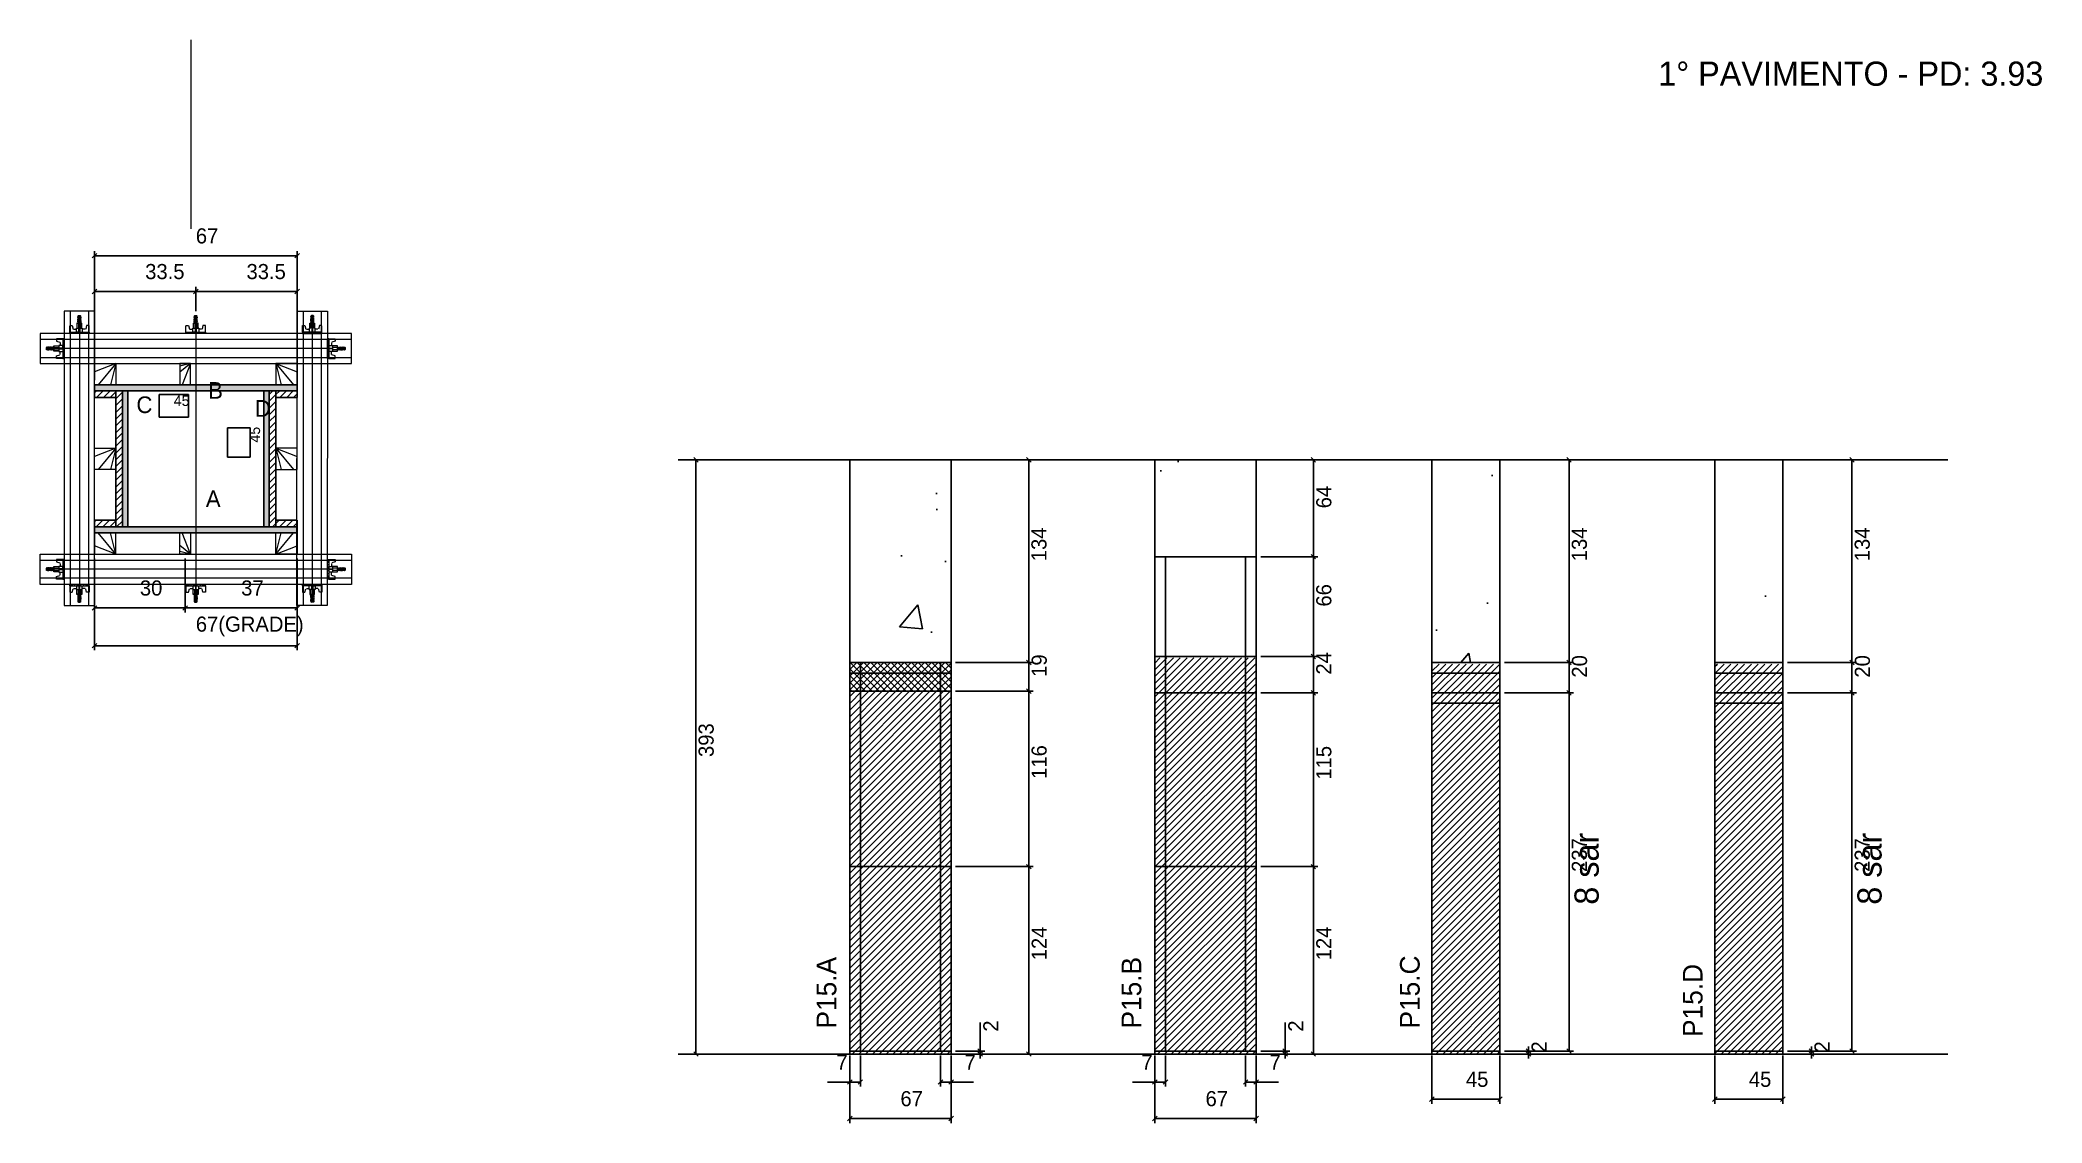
# Model space of a CAD drawing. Header units: metres. Extents: x 6321 to 7645, y 10912 to 11628.
import ezdxf

# ---------------------------------------------------------------- set-up
doc = ezdxf.new("R2010")
doc.units = ezdxf.units.M
for name, color, linetype in [('CHAPA', 7, 'Continuous'), ('COTA', 7, 'Continuous'), ('Hachura', 7, 'Continuous'), ('Madeira', 7, 'Continuous'), ('NOMENCLATURA', 7, 'Continuous'), ('Nível', 7, 'Continuous'), ('Painéis', 7, 'Continuous'), ('Perfil Metálico', 7, 'Continuous'), ('SARR_2.2x7', 7, 'Continuous'), ('SARRAFO', 7, 'Continuous'), ('Texto Seção', 7, 'Continuous'), ('TEXTO_GERAL', 7, 'Continuous')]:
    doc.layers.add(name, color=color, linetype=linetype)

msp = doc.modelspace()

# ---------------------------------------------------------------- texts
at = {"layer": 'COTA', "color": 241, "lineweight": 25}
for s, p in [('67', (6423.7, 11493.4)), ('33.5', (6390.2, 11469.8)), ('33.5', (6457.2, 11469.8)), ('30', (6386.7, 11260.5)), ('37', (6453.7, 11260.5)), ('67(GRADE)', (6423.7, 11236.6))]:
    msp.add_text(s, height=10, dxfattribs=at).set_placement(p)
at = {"layer": 'COTA', "color": 1, "lineweight": 25}
msp.add_text('45', height=7, dxfattribs=at).set_placement((6409.1, 11385.9))
msp.add_text('45', height=7, rotation=90, dxfattribs=at).set_placement((6466.2, 11361.7))
at = {"layer": 'COTA', "color": 240, "lineweight": 25}
for s, p in [('64', (7174.7, 11318.2)), ('134', (6986.3, 11283.2)), ('134', (7343.7, 11283.2)), ('134', (7530.8, 11283.2)), ('66', (7174.7, 11253.2)), ('19', (6986.5, 11206.7)), ('24', (7174.7, 11208.2)), ('20', (7343.8, 11206.2)), ('20', (7530.9, 11206.2)), ('393', (6766.2, 11153.7)), ('116', (6986.4, 11139.2)), ('115', (7174.7, 11138.7)), ('237', (7343.7, 11077.7)), ('237', (7530.8, 11077.7)), ('124', (6986.5, 11019.2)), ('124', (7174.7, 11019.2)), ('2', (6954.5, 10972)), ('2', (7156.2, 10972)), ('2', (7317.1, 10958.2)), ('2', (7504.2, 10958.2))]:
    msp.add_text(s, height=10, rotation=90, dxfattribs=at).set_placement(p)
for s, p in [('7', (6847.4, 10946.8)), ('7', (6932.1, 10946.8)), ('7', (7049.1, 10946.8)), ('7', (7133.8, 10946.8)), ('45', (7263.7, 10935.5)), ('45', (7450.8, 10935.5)), ('67', (6889.7, 10922.7)), ('67', (7091.5, 10922.7))]:
    msp.add_text(s, height=10, dxfattribs=at).set_placement(p)
at = {"layer": 'NOMENCLATURA', "color": 2, "lineweight": 25}
msp.add_text('1° PAVIMENTO - PD: 3.93', height=16, dxfattribs=at).set_placement((7390.9, 11597.7))
at = {"layer": 'NOMENCLATURA', "color": 7, "lineweight": 25}
for p in [(7351.5, 11056), (7538.6, 11056)]:
    msp.add_text('8 sar', height=16, rotation=90, dxfattribs=at).set_placement(p)
at = {"layer": 'Texto Seção', "color": 7, "lineweight": 15}
for s, p in [('P15.A', (6847.3, 10974.1)), ('P15.B', (7049, 10974.1)), ('P15.C', (7233.1, 10974.1)), ('P15.D', (7420.2, 10968.5))]:
    msp.add_text(s, height=13, rotation=90, dxfattribs=at).set_placement(p)
at = {"layer": 'TEXTO_GERAL', "color": 7, "lineweight": 25}
for s, p in [('B', (6431.8, 11390.7)), ('C', (6384.4, 11381.2)), ('D', (6462.7, 11378.8)), ('A', (6430.3, 11319))]:
    msp.add_text(s, height=11, dxfattribs=at).set_placement(p)

# ---------------------------------------------------------------- hatches: boundary and pattern name
at = {"layer": 'COTA'}
h = msp.add_hatch(dxfattribs=at)
h.set_pattern_fill('AR-CONC')
h.paths.add_polyline_path([(6856.2, 11350.2), (6856.2, 11216.2), (6923.2, 11216.2), (6923.2, 11350.2), (6856.2, 11350.2)])
h = msp.add_hatch(dxfattribs=at)
h.set_pattern_fill('AR-CONC')
h.paths.add_polyline_path([(7125, 11286.2), (7125, 11350.2), (7058, 11350.2), (7058, 11286.2), (7125, 11286.2)])
h = msp.add_hatch(dxfattribs=at)
h.set_pattern_fill('AR-CONC')
h.paths.add_polyline_path([(7241.2, 11216.2), (7286.2, 11216.2), (7286.2, 11350.2), (7241.2, 11350.2), (7241.2, 11216.2)])
h = msp.add_hatch(dxfattribs=at)
h.set_pattern_fill('AR-CONC')
h.paths.add_polyline_path([(7428.3, 11216.2), (7473.3, 11216.2), (7473.3, 11350.2), (7428.3, 11350.2), (7428.3, 11216.2), (7428.3, 11216.2)])
at = {"layer": 'Hachura'}
h = msp.add_hatch(color=7, dxfattribs=at)
h.dxf.hatch_style = 1
h.paths.add_polyline_path([(6356.7, 11395.9), (6356.7, 11399.9), (6490.7, 11399.9), (6490.7, 11395.9), (6356.7, 11395.9)])
h = msp.add_hatch(color=7, dxfattribs=at)
h.dxf.hatch_style = 1
h.paths.add_polyline_path([(6356.7, 11395.9), (6356.7, 11399.9), (6490.7, 11399.9), (6490.7, 11395.9), (6356.7, 11395.9)])
h = msp.add_hatch(dxfattribs=at)
h.set_pattern_fill('ANSI31')
h.paths.add_polyline_path([(6370.7, 11395.9), (6370.7, 11391.5), (6356.7, 11391.5), (6356.7, 11395.9), (6370.7, 11395.9)])
h = msp.add_hatch(dxfattribs=at)
h.set_pattern_fill('ANSI31')
h.paths.add_polyline_path([(6370.7, 11305.9), (6375.1, 11305.9), (6375.1, 11395.9), (6370.7, 11395.9), (6370.7, 11305.9)])
h = msp.add_hatch(color=7, dxfattribs=at)
h.dxf.hatch_style = 1
h.paths.add_polyline_path([(6378.7, 11395.9), (6375.1, 11395.9), (6375.1, 11305.9), (6378.7, 11305.9), (6378.7, 11395.9)])
h = msp.add_hatch(color=7, dxfattribs=at)
h.dxf.hatch_style = 1
h.paths.add_polyline_path([(6378.7, 11395.9), (6375.1, 11395.9), (6375.1, 11305.9), (6378.7, 11305.9), (6378.7, 11395.9)])
h = msp.add_hatch(color=7, dxfattribs=at)
h.dxf.hatch_style = 1
h.paths.add_polyline_path([(6472.3, 11395.9), (6468.7, 11395.9), (6468.7, 11305.9), (6472.3, 11305.9), (6472.3, 11395.9)])
h = msp.add_hatch(color=7, dxfattribs=at)
h.dxf.hatch_style = 1
h.paths.add_polyline_path([(6472.3, 11395.9), (6468.7, 11395.9), (6468.7, 11305.9), (6472.3, 11305.9), (6472.3, 11395.9)])
h = msp.add_hatch(dxfattribs=at)
h.set_pattern_fill('ANSI31')
h.paths.add_polyline_path([(6476.7, 11305.9), (6472.3, 11305.9), (6472.3, 11395.9), (6476.7, 11395.9), (6476.7, 11305.9)])
h = msp.add_hatch(dxfattribs=at)
h.set_pattern_fill('ANSI31')
h.paths.add_polyline_path([(6476.7, 11395.9), (6476.7, 11391.5), (6490.7, 11391.5), (6490.7, 11395.9), (6476.7, 11395.9)])
h = msp.add_hatch(dxfattribs=at)
h.set_pattern_fill('ANSI31')
h.paths.add_polyline_path([(6370.7, 11305.9), (6370.7, 11310.3), (6356.7, 11310.3), (6356.7, 11305.9), (6370.7, 11305.9)])
h = msp.add_hatch(dxfattribs=at)
h.set_pattern_fill('ANSI31')
h.paths.add_polyline_path([(6476.7, 11305.9), (6476.7, 11310.3), (6490.7, 11310.3), (6490.7, 11305.9), (6476.7, 11305.9)])
h = msp.add_hatch(color=7, dxfattribs=at)
h.dxf.hatch_style = 1
h.paths.add_polyline_path([(6356.7, 11305.9), (6356.7, 11301.9), (6490.7, 11301.9), (6490.7, 11305.9), (6356.7, 11305.9)])
h = msp.add_hatch(color=7, dxfattribs=at)
h.dxf.hatch_style = 1
h.paths.add_polyline_path([(6356.7, 11305.9), (6356.7, 11301.9), (6490.7, 11301.9), (6490.7, 11305.9), (6356.7, 11305.9)])
h = msp.add_hatch(dxfattribs=at)
h.set_pattern_fill('ANSI37')
h.paths.add_polyline_path([(6923.2, 11216.2), (6856.2, 11216.2), (6856.2, 11197.2), (6923.2, 11197.2), (6923.2, 11216.2)])
h = msp.add_hatch(dxfattribs=at)
h.set_pattern_fill('ANSI31')
h.paths.add_polyline_path([(7125, 10957.2), (7125, 11219.2), (7058, 11219.2), (7058, 10957.2), (7125, 10957.2)])
h = msp.add_hatch(dxfattribs=at)
h.set_pattern_fill('ANSI31')
h.paths.add_polyline_path([(7286.2, 10957.2), (7286.2, 11215.2), (7241.2, 11215.2), (7241.2, 10957.2), (7286.2, 10957.2)])
h = msp.add_hatch(dxfattribs=at)
h.set_pattern_fill('ANSI31')
h.paths.add_polyline_path([(7473.3, 10957.2), (7473.3, 11215.2), (7428.3, 11215.2), (7428.3, 10957.2), (7473.3, 10957.2)])
h = msp.add_hatch(dxfattribs=at)
h.set_pattern_fill('ANSI31')
h.paths.add_polyline_path([(6923.2, 10957.2), (6923.2, 11197.2), (6856.2, 11197.2), (6856.2, 10957.2), (6923.2, 10957.2)])

# ---------------------------------------------------------------- linework, layer by layer
at = {"layer": 'CHAPA', "color": 1, "lineweight": 25}
for points in [[(6356.7, 11395.9), (6356.7, 11399.9), (6490.7, 11399.9), (6490.7, 11395.9)], [(6356.7, 11395.9), (6356.7, 11399.9), (6490.7, 11399.9), (6490.7, 11395.9)], [(6378.7, 11395.9), (6375.1, 11395.9), (6375.1, 11305.9), (6378.7, 11305.9)], [(6378.7, 11395.9), (6375.1, 11395.9), (6375.1, 11305.9), (6378.7, 11305.9)], [(6472.3, 11395.9), (6468.7, 11395.9), (6468.7, 11305.9), (6472.3, 11305.9)], [(6472.3, 11395.9), (6468.7, 11395.9), (6468.7, 11305.9), (6472.3, 11305.9)], [(6356.7, 11305.9), (6356.7, 11301.9), (6490.7, 11301.9), (6490.7, 11305.9)], [(6356.7, 11305.9), (6356.7, 11301.9), (6490.7, 11301.9), (6490.7, 11305.9)]]:
    msp.add_lwpolyline(points, close=True, dxfattribs=at)
at = {"layer": 'COTA', "color": 0, "lineweight": 25}
for p, q in [((6358.2, 11486.8), (6355.2, 11483.8)), ((6489.2, 11483.8), (6492.2, 11486.8)), ((6358.2, 11463.1), (6355.2, 11460.1)), ((6425.2, 11463.1), (6422.2, 11460.1)), ((6422.2, 11460.1), (6425.2, 11463.1)), ((6489.2, 11460.1), (6492.2, 11463.1)), ((6756, 11348.7), (6753, 11351.7)), ((6976.1, 11348.7), (6973.1, 11351.7)), ((7164.3, 11348.7), (7161.3, 11351.7)), ((7333.4, 11348.7), (7330.4, 11351.7)), ((7520.5, 11348.7), (7517.5, 11351.7)), ((7161.3, 11287.7), (7164.3, 11284.7)), ((7164.3, 11284.7), (7161.3, 11287.7)), ((6358.2, 11253.8), (6355.2, 11250.8)), ((6415.2, 11250.8), (6418.2, 11253.8)), ((6418.2, 11253.8), (6415.2, 11250.8)), ((6489.2, 11250.8), (6492.2, 11253.8)), ((6358.2, 11228.8), (6355.2, 11225.8)), ((6489.2, 11225.8), (6492.2, 11228.8)), ((6976.1, 11214.7), (6973.1, 11217.7)), ((6973.1, 11217.7), (6976.1, 11214.7)), ((7164.3, 11218.7), (7161.3, 11221.7)), ((7161.3, 11221.7), (7164.3, 11218.7)), ((7333.4, 11214.7), (7330.4, 11217.7)), ((7330.4, 11217.7), (7333.4, 11214.7)), ((7520.5, 11214.7), (7517.5, 11217.7)), ((7517.5, 11217.7), (7520.5, 11214.7)), ((6973.1, 11198.7), (6976.1, 11195.7)), ((6976.1, 11195.7), (6973.1, 11198.7)), ((7161.3, 11197.7), (7164.3, 11194.7)), ((7164.3, 11194.7), (7161.3, 11197.7)), ((7333.4, 11194.7), (7330.4, 11197.7)), ((7330.4, 11197.7), (7333.4, 11194.7)), ((7517.5, 11197.7), (7520.5, 11194.7)), ((7520.5, 11194.7), (7517.5, 11197.7)), ((6976.1, 11079.7), (6973.1, 11082.7)), ((6973.1, 11082.7), (6976.1, 11079.7)), ((7164.3, 11079.7), (7161.3, 11082.7)), ((7161.3, 11082.7), (7164.3, 11079.7)), ((6753, 10958.7), (6756, 10955.7)), ((6941, 10960.7), (6944, 10957.7)), ((6944, 10955.7), (6941, 10958.7)), ((6973.1, 10958.7), (6976.1, 10955.7)), ((7142.7, 10960.7), (7145.7, 10957.7)), ((7145.7, 10955.7), (7142.7, 10958.7)), ((7161.3, 10958.7), (7164.3, 10955.7)), ((7303.6, 10960.7), (7306.6, 10957.7)), ((7306.6, 10955.7), (7303.6, 10958.7)), ((7330.4, 10960.7), (7333.4, 10957.7)), ((7490.7, 10960.7), (7493.7, 10957.7)), ((7493.7, 10955.7), (7490.7, 10958.7)), ((7517.5, 10960.7), (7520.5, 10957.7)), ((6857.7, 10940.2), (6854.7, 10937.2)), ((6861.7, 10937.2), (6864.7, 10940.2)), ((6917.7, 10940.2), (6914.7, 10937.2)), ((6921.7, 10937.2), (6924.7, 10940.2)), ((7059.5, 10940.2), (7056.5, 10937.2)), ((7063.5, 10937.2), (7066.5, 10940.2)), ((7119.5, 10940.2), (7116.5, 10937.2)), ((7123.5, 10937.2), (7126.5, 10940.2)), ((7242.7, 10928.8), (7239.7, 10925.8)), ((7284.7, 10925.8), (7287.7, 10928.8)), ((7429.8, 10928.8), (7426.8, 10925.8)), ((7471.8, 10925.8), (7474.8, 10928.8)), ((6857.7, 10916.1), (6854.7, 10913.1)), ((6921.7, 10913.1), (6924.7, 10916.1)), ((7059.5, 10916.1), (7056.5, 10913.1)), ((7123.5, 10913.1), (7126.5, 10916.1))]:
    msp.add_line(p, q, dxfattribs=at)
at = {"layer": 'COTA', "color": 241, "lineweight": 25}
for p, q in [((6356.7, 11402.9), (6356.7, 11488.3)), ((6490.7, 11485.3), (6356.7, 11485.3)), ((6490.7, 11402.9), (6490.7, 11488.3)), ((6356.7, 11436.9), (6356.7, 11464.6)), ((6356.7, 11461.6), (6423.7, 11461.6)), ((6423.7, 11448.7), (6423.7, 11464.6)), ((6423.7, 11448.7), (6423.7, 11464.6)), ((6490.7, 11461.6), (6423.7, 11461.6)), ((6490.7, 11436.9), (6490.7, 11464.6)), ((6923.2, 11350.2), (6856.2, 11350.2)), ((6856.2, 11216.2), (6856.2, 11350.2)), ((6923.2, 11216.2), (6923.2, 11350.2)), ((7125, 11350.2), (7058, 11350.2)), ((7058, 11286.2), (7058, 11350.2)), ((7125, 11286.2), (7125, 11350.2)), ((6356.7, 11284.9), (6356.7, 11224.3)), ((6356.7, 11284.9), (6356.7, 11249.3)), ((6416.7, 11284.9), (6416.7, 11249.3)), ((6416.7, 11284.9), (6416.7, 11249.3)), ((6490.7, 11284.9), (6490.7, 11224.3)), ((6490.7, 11284.9), (6490.7, 11249.3)), ((6356.7, 11252.3), (6416.7, 11252.3)), ((6416.7, 11252.3), (6490.7, 11252.3)), ((6490.7, 11227.3), (6356.7, 11227.3))]:
    msp.add_line(p, q, dxfattribs=at)
at = {"layer": 'COTA', "color": 180, "lineweight": 25}
for p, q in [((6418.8, 11393.4), (6399.5, 11393.4)), ((6399.5, 11393.4), (6399.5, 11378.4)), ((6418.8, 11378.4), (6418.8, 11393.4)), ((6399.5, 11378.4), (6418.8, 11378.4)), ((6459.7, 11371.4), (6444.7, 11371.4)), ((6444.7, 11371.4), (6444.7, 11352.1)), ((6459.7, 11352.1), (6459.7, 11371.4)), ((6444.7, 11352.1), (6459.7, 11352.1))]:
    msp.add_line(p, q, dxfattribs=at)
at = {"layer": 'COTA', "color": 4, "lineweight": 25}
for p, q in [((6745.6, 11350.2), (6757.5, 11350.2)), ((6754.5, 10957.2), (6754.5, 11350.2)), ((6926.2, 11350.2), (6977.6, 11350.2)), ((6974.6, 11216.2), (6974.6, 11350.2)), ((7128, 11350.2), (7165.8, 11350.2)), ((7162.8, 11286.2), (7162.8, 11350.2)), ((7289.2, 11350.2), (7334.9, 11350.2)), ((7331.9, 11216.2), (7331.9, 11350.2)), ((7476.3, 11350.2), (7522, 11350.2)), ((7519, 11216.2), (7519, 11350.2)), ((7128, 11286.2), (7165.8, 11286.2)), ((7128, 11286.2), (7165.8, 11286.2)), ((7162.8, 11286.2), (7162.8, 11220.2)), ((6926.2, 11216.2), (6977.6, 11216.2)), ((6926.2, 11216.2), (6977.6, 11216.2)), ((6974.6, 11197.2), (6974.6, 11216.2)), ((7128, 11220.2), (7165.8, 11220.2)), ((7128, 11220.2), (7165.8, 11220.2)), ((7162.8, 11196.2), (7162.8, 11220.2)), ((7289.2, 11216.2), (7334.9, 11216.2)), ((7289.2, 11216.2), (7334.9, 11216.2)), ((7331.9, 11196.2), (7331.9, 11216.2)), ((7476.3, 11216.2), (7522, 11216.2)), ((7476.3, 11216.2), (7522, 11216.2)), ((7519, 11196.2), (7519, 11216.2)), ((6926.2, 11197.2), (6977.6, 11197.2)), ((6926.2, 11197.2), (6977.6, 11197.2)), ((6974.6, 11081.2), (6974.6, 11197.2)), ((7128, 11196.2), (7165.8, 11196.2)), ((7128, 11196.2), (7165.8, 11196.2)), ((7162.8, 11081.2), (7162.8, 11196.2)), ((7289.2, 11196.2), (7334.9, 11196.2)), ((7289.2, 11196.2), (7334.9, 11196.2)), ((7331.9, 11196.2), (7331.9, 10959.2)), ((7476.3, 11196.2), (7522, 11196.2)), ((7476.3, 11196.2), (7522, 11196.2)), ((7519, 11196.2), (7519, 10959.2)), ((6926.2, 11081.2), (6977.6, 11081.2)), ((6926.2, 11081.2), (6977.6, 11081.2)), ((6974.6, 10957.2), (6974.6, 11081.2)), ((7128, 11081.2), (7165.8, 11081.2)), ((7128, 11081.2), (7165.8, 11081.2)), ((7162.8, 10957.2), (7162.8, 11081.2)), ((6942.5, 10959.2), (6942.5, 10978)), ((7144.2, 10959.2), (7144.2, 10978)), ((6745.6, 10957.2), (6757.5, 10957.2)), ((6856.2, 10956.2), (6856.2, 10911.6)), ((6856.2, 10954.2), (6856.2, 10935.7)), ((6863.2, 10956.2), (6863.2, 10935.7)), ((6916.2, 10956.2), (6916.2, 10935.7)), ((6923.2, 10956.2), (6923.2, 10911.6)), ((6923.2, 10954.2), (6923.2, 10935.7)), ((6926.2, 10959.2), (6945.5, 10959.2)), ((6926.2, 10957.2), (6945.5, 10957.2)), ((6926.2, 10957.2), (6977.6, 10957.2)), ((6942.5, 10957.2), (6942.5, 10959.2)), ((6942.5, 10957.2), (6942.5, 10954.2)), ((7058, 10956.2), (7058, 10911.6)), ((7058, 10954.2), (7058, 10935.7)), ((7065, 10956.2), (7065, 10935.7)), ((7118, 10956.2), (7118, 10935.7)), ((7125, 10956.2), (7125, 10911.6)), ((7125, 10954.2), (7125, 10935.7)), ((7128, 10959.2), (7147.2, 10959.2)), ((7128, 10957.2), (7147.2, 10957.2)), ((7128, 10957.2), (7165.8, 10957.2)), ((7144.2, 10957.2), (7144.2, 10959.2)), ((7144.2, 10957.2), (7144.2, 10954.2)), ((7241.2, 10956.2), (7241.2, 10924.3)), ((7286.2, 10956.2), (7286.2, 10924.3)), ((7289.2, 10959.2), (7308.1, 10959.2)), ((7289.2, 10959.2), (7334.9, 10959.2)), ((7289.2, 10957.2), (7308.1, 10957.2)), ((7305.1, 10959.2), (7305.1, 10962.2)), ((7305.1, 10957.2), (7305.1, 10959.2)), ((7305.1, 10957.2), (7305.1, 10954.2)), ((7428.3, 10956.2), (7428.3, 10924.3)), ((7473.3, 10956.2), (7473.3, 10924.3)), ((7476.3, 10959.2), (7495.2, 10959.2)), ((7476.3, 10959.2), (7522, 10959.2)), ((7476.3, 10957.2), (7495.2, 10957.2)), ((7492.2, 10959.2), (7492.2, 10962.2)), ((7492.2, 10957.2), (7492.2, 10959.2)), ((7492.2, 10957.2), (7492.2, 10954.2)), ((6856.2, 10938.7), (6841.5, 10938.7)), ((6863.2, 10938.7), (6856.2, 10938.7)), ((6916.2, 10938.7), (6923.2, 10938.7)), ((6923.2, 10938.7), (6938, 10938.7)), ((7058, 10938.7), (7043.2, 10938.7)), ((7065, 10938.7), (7058, 10938.7)), ((7118, 10938.7), (7125, 10938.7)), ((7125, 10938.7), (7139.7, 10938.7)), ((7241.2, 10927.3), (7286.2, 10927.3)), ((7428.3, 10927.3), (7473.3, 10927.3)), ((6923.2, 10914.6), (6856.2, 10914.6)), ((7125, 10914.6), (7058, 10914.6))]:
    msp.add_line(p, q, dxfattribs=at)
at = {"layer": 'COTA', "color": 241, "lineweight": 25}
for points in [[(7286.2, 11216.2), (7286.2, 11350.2), (7241.2, 11350.2), (7241.2, 11216.2)], [(7473.3, 11216.2), (7473.3, 11350.2), (7428.3, 11350.2), (7428.3, 11216.2)]]:
    msp.add_lwpolyline(points, dxfattribs=at)
at = {"layer": 'Hachura', "color": 0, "lineweight": 9}
for p, q in [((6348.4, 11440.6), (6345, 11440.6)), ((6345, 11440.6), (6345, 11437.4)), ((6348.4, 11440.5), (6345, 11440.5)), ((6345.6, 11445), (6347.8, 11443.9)), ((6347.7, 11443.6), (6345.6, 11444.7)), ((6345.6, 11443.8), (6347.8, 11442.7)), ((6347.7, 11442.5), (6345.6, 11443.6)), ((6345.6, 11442.6), (6347.8, 11441.6)), ((6347.7, 11441.3), (6345.6, 11442.4)), ((6346.8, 11440.6), (6345.6, 11441.2)), ((6345.7, 11445.4), (6346, 11445.7)), ((6345.7, 11445.1), (6345.7, 11445.4)), ((6347.6, 11445.4), (6345.7, 11445.4)), ((6345.7, 11445.1), (6347.6, 11444.1)), ((6345.7, 11445.1), (6347.6, 11444.1)), ((6345.7, 11443.9), (6345.7, 11444.5)), ((6347.6, 11443.6), (6345.7, 11444.5)), ((6345.7, 11443.9), (6347.6, 11442.9)), ((6345.7, 11442.7), (6345.7, 11443.4)), ((6347.6, 11442.4), (6345.7, 11443.4)), ((6345.7, 11443.2), (6345.7, 11443.4)), ((6345.7, 11442.7), (6347.6, 11441.8)), ((6345.7, 11441.6), (6345.7, 11442.2)), ((6347.6, 11441.2), (6345.7, 11442.2)), ((6345.7, 11441.6), (6347.6, 11440.6)), ((6346.6, 11440.6), (6345.7, 11441.1)), ((6345.7, 11440.6), (6345.7, 11441.1)), ((6346, 11445.7), (6347.3, 11445.7)), ((6346.1, 11440.6), (6346.1, 11437.4)), ((6347.6, 11444.7), (6346.3, 11445.4)), ((6347.7, 11444.8), (6346.6, 11445.4)), ((6347.1, 11445.4), (6347.8, 11445)), ((6347.6, 11445.4), (6347.3, 11445.7)), ((6347.4, 11445.4), (6347.6, 11445.2)), ((6347.6, 11444.7), (6347.6, 11444.1)), ((6347.6, 11442.9), (6347.6, 11443.6)), ((6347.6, 11442.2), (6347.6, 11442.4)), ((6347.6, 11442.2), (6347.6, 11441.8)), ((6347.6, 11441.2), (6347.6, 11440.6)), ((6347.6, 11440.6), (6347.6, 11437.4)), ((6348.4, 11437.4), (6348.4, 11440.6)), ((6425.3, 11440.6), (6422, 11440.6)), ((6422, 11440.6), (6422, 11437.4)), ((6425.3, 11440.5), (6422, 11440.5)), ((6424.7, 11443.7), (6422.5, 11444.7)), ((6424.7, 11442.5), (6422.5, 11443.6)), ((6424.7, 11441.3), (6422.5, 11442.4)), ((6423.8, 11440.6), (6422.5, 11441.2)), ((6422.6, 11445.4), (6423, 11445.7)), ((6422.6, 11445.1), (6422.6, 11445.4)), ((6424.6, 11445.4), (6422.6, 11445.4)), ((6422.6, 11445.1), (6424.6, 11444.1)), ((6422.6, 11445.1), (6424.6, 11444.1)), ((6422.6, 11445), (6424.7, 11443.9)), ((6422.6, 11443.9), (6422.6, 11444.5)), ((6424.6, 11443.6), (6422.6, 11444.5)), ((6422.6, 11443.9), (6424.6, 11442.9)), ((6422.6, 11443.8), (6424.7, 11442.7)), ((6422.6, 11442.7), (6422.6, 11443.4)), ((6424.6, 11442.4), (6422.6, 11443.4)), ((6422.6, 11443.2), (6422.6, 11443.4)), ((6422.6, 11442.7), (6424.6, 11441.8)), ((6422.6, 11442.6), (6424.7, 11441.6)), ((6422.6, 11441.6), (6422.6, 11442.2)), ((6424.6, 11441.2), (6422.6, 11442.2)), ((6422.6, 11441.6), (6424.6, 11440.6)), ((6423.5, 11440.6), (6422.6, 11441.1)), ((6422.6, 11440.6), (6422.6, 11441.1)), ((6423, 11445.7), (6424.2, 11445.7)), ((6423, 11440.6), (6423, 11437.4)), ((6424.6, 11444.7), (6423.3, 11445.4)), ((6424.7, 11444.8), (6423.5, 11445.4)), ((6424.1, 11445.4), (6424.7, 11445)), ((6424.6, 11445.4), (6424.2, 11445.7)), ((6424.3, 11445.4), (6424.6, 11445.2)), ((6424.6, 11444.7), (6424.6, 11444.1)), ((6424.6, 11442.9), (6424.6, 11443.6)), ((6424.6, 11442.2), (6424.6, 11442.4)), ((6424.6, 11442.2), (6424.6, 11441.8)), ((6424.6, 11441.2), (6424.6, 11440.6)), ((6424.6, 11440.6), (6424.6, 11437.4)), ((6425.3, 11437.4), (6425.3, 11440.6)), ((6499, 11440.6), (6502.3, 11440.6)), ((6499, 11437.4), (6499, 11440.6)), ((6499, 11440.5), (6502.3, 11440.5)), ((6500.3, 11445.4), (6499.6, 11445)), ((6499.6, 11444.8), (6500.8, 11445.4)), ((6501.7, 11445), (6499.6, 11443.9)), ((6499.6, 11443.6), (6501.8, 11444.7)), ((6501.7, 11443.8), (6499.6, 11442.7)), ((6499.6, 11442.5), (6501.8, 11443.6)), ((6501.7, 11442.6), (6499.6, 11441.6)), ((6499.6, 11441.3), (6501.8, 11442.4)), ((6499.7, 11445.4), (6500.1, 11445.7)), ((6500, 11445.4), (6499.7, 11445.2)), ((6499.7, 11444.7), (6501, 11445.4)), ((6499.7, 11445.4), (6501.7, 11445.4)), ((6501.7, 11445.1), (6499.7, 11444.1)), ((6501.7, 11445.1), (6499.7, 11444.1)), ((6499.7, 11444.7), (6499.7, 11444.1)), ((6499.7, 11443.6), (6501.7, 11444.5)), ((6501.7, 11443.9), (6499.7, 11442.9)), ((6499.7, 11442.9), (6499.7, 11443.6)), ((6499.7, 11442.4), (6501.7, 11443.4)), ((6501.7, 11442.7), (6499.7, 11441.8)), ((6499.7, 11442.2), (6499.7, 11442.4)), ((6499.7, 11442.2), (6499.7, 11441.8)), ((6499.7, 11441.2), (6501.7, 11442.2)), ((6501.7, 11441.6), (6499.7, 11440.6)), ((6499.7, 11441.2), (6499.7, 11440.6)), ((6499.7, 11440.6), (6499.7, 11437.4)), ((6501.3, 11445.7), (6500.1, 11445.7)), ((6500.5, 11440.6), (6501.8, 11441.2)), ((6500.8, 11440.6), (6501.7, 11441.1)), ((6501.7, 11445.4), (6501.3, 11445.7)), ((6501.3, 11440.6), (6501.3, 11437.4)), ((6501.7, 11445.1), (6501.7, 11445.4)), ((6501.7, 11443.9), (6501.7, 11444.5)), ((6501.7, 11442.7), (6501.7, 11443.4)), ((6501.7, 11443.2), (6501.7, 11443.4)), ((6501.7, 11441.6), (6501.7, 11442.2)), ((6501.7, 11440.6), (6501.7, 11441.1)), ((6502.3, 11440.6), (6502.3, 11437.4)), ((6336.6, 11430.3), (6331.5, 11430.3)), ((6331.5, 11430.3), (6331.5, 11428.7)), ((6331.5, 11428.7), (6333.7, 11428.1)), ((6333.9, 11427.8), (6333.9, 11425.8)), ((6335.7, 11430.3), (6335.7, 11417.4)), ((6335.7, 11430.3), (6335.7, 11425.2)), ((6335.7, 11430.2), (6336.7, 11430.2)), ((6335.7, 11430), (6336.7, 11430)), ((6335.7, 11429.7), (6336.7, 11429.7)), ((6335.7, 11429.2), (6336.7, 11429.2)), ((6335.7, 11428.3), (6336.7, 11428.3)), ((6335.7, 11426.9), (6336.7, 11426.9)), ((6336.6, 11417.4), (6336.6, 11430.3)), ((6336.6, 11418.4), (6336.6, 11426.2)), ((6340.3, 11439.1), (6341.9, 11439.1)), ((6340.3, 11433.9), (6340.3, 11439)), ((6340.3, 11434.8), (6353.2, 11434.8)), ((6340.3, 11434.8), (6345.4, 11434.8)), ((6353.2, 11433.9), (6340.3, 11433.9)), ((6340.4, 11434.8), (6340.4, 11433.9)), ((6340.6, 11434.8), (6340.6, 11433.9)), ((6340.9, 11434.8), (6340.9, 11433.9)), ((6341.4, 11434.8), (6341.4, 11433.9)), ((6341.9, 11439.1), (6342.5, 11436.8)), ((6342.3, 11434.8), (6342.3, 11433.9)), ((6342.8, 11436.6), (6344.8, 11436.6)), ((6343.7, 11434.8), (6343.7, 11433.9)), ((6352.2, 11433.9), (6344.4, 11433.9)), ((6344.8, 11437.4), (6348.6, 11437.4)), ((6344.8, 11434.8), (6344.8, 11437.4)), ((6346.7, 11434.8), (6344.8, 11434.8)), ((6345.4, 11434.8), (6346.1, 11434.8)), ((6345.7, 11434.5), (6345.7, 11434.7)), ((6345.7, 11434), (6345.7, 11434.5)), ((6346.4, 11434.8), (6346.4, 11436.8)), ((6346.7, 11434.8), (6346.7, 11433.9)), ((6346.9, 11436.8), (6346.9, 11434.8)), ((6347.7, 11434.7), (6347.7, 11434.2)), ((6348.6, 11437.4), (6348.4, 11437.4)), ((6348.6, 11437.4), (6348.4, 11437.4)), ((6348.6, 11437.4), (6348.6, 11434.8)), ((6350.6, 11436.6), (6348.6, 11436.6)), ((6349.7, 11434.8), (6349.7, 11433.9)), ((6351.5, 11439.1), (6350.9, 11436.8)), ((6351.2, 11434.8), (6351.2, 11433.9)), ((6353.2, 11439.1), (6351.5, 11439.1)), ((6352, 11434.8), (6352, 11433.9)), ((6352.5, 11434.8), (6352.5, 11433.9)), ((6352.8, 11434.8), (6352.8, 11433.9)), ((6353, 11434.8), (6353, 11433.9)), ((6353.2, 11434.8), (6353.2, 11439.1)), ((6353.2, 11434.8), (6353.2, 11433.9)), ((6417.2, 11439.1), (6418.9, 11439.1)), ((6417.2, 11433.9), (6417.2, 11439)), ((6417.2, 11434.8), (6430.1, 11434.8)), ((6417.2, 11434.8), (6422.4, 11434.8)), ((6430.1, 11433.9), (6417.2, 11433.9)), ((6417.4, 11434.8), (6417.4, 11433.9)), ((6417.6, 11434.8), (6417.6, 11433.9)), ((6417.9, 11434.8), (6417.9, 11433.9)), ((6418.4, 11434.8), (6418.4, 11433.9)), ((6418.9, 11439.1), (6419.5, 11436.8)), ((6419.2, 11434.8), (6419.2, 11433.9)), ((6419.8, 11436.6), (6421.7, 11436.6)), ((6420.6, 11434.8), (6420.6, 11433.9)), ((6429.2, 11433.9), (6421.4, 11433.9)), ((6421.7, 11437.4), (6425.6, 11437.4)), ((6421.7, 11434.8), (6421.7, 11437.4)), ((6423.7, 11434.8), (6421.7, 11434.8)), ((6422.4, 11434.8), (6423, 11434.8)), ((6422.7, 11434.5), (6422.7, 11434.7)), ((6422.7, 11434), (6422.7, 11434.5)), ((6423.4, 11434.8), (6423.4, 11436.8)), ((6423.7, 11434.8), (6423.7, 11433.9)), ((6423.9, 11436.8), (6423.9, 11434.8)), ((6424.6, 11434.7), (6424.6, 11434.2)), ((6425.6, 11437.4), (6425.3, 11437.4)), ((6425.6, 11437.4), (6425.3, 11437.4)), ((6425.6, 11437.4), (6425.6, 11434.8)), ((6427.5, 11436.6), (6425.6, 11436.6)), ((6426.7, 11434.8), (6426.7, 11433.9)), ((6428.4, 11439.1), (6427.9, 11436.8)), ((6428.1, 11434.8), (6428.1, 11433.9)), ((6430.1, 11439.1), (6428.4, 11439.1)), ((6429, 11434.8), (6429, 11433.9)), ((6429.4, 11434.8), (6429.4, 11433.9)), ((6429.8, 11434.8), (6429.8, 11433.9)), ((6430, 11434.8), (6430, 11433.9)), ((6430.1, 11434.8), (6430.1, 11439.1)), ((6430.1, 11434.8), (6430.1, 11433.9)), ((6494.2, 11434.8), (6494.2, 11439.1)), ((6494.2, 11439.1), (6495.9, 11439.1)), ((6507.1, 11434.8), (6494.2, 11434.8)), ((6494.2, 11434.8), (6494.2, 11433.9)), ((6494.2, 11433.9), (6507.1, 11433.9)), ((6494.3, 11434.8), (6494.3, 11433.9)), ((6494.5, 11434.8), (6494.5, 11433.9)), ((6494.9, 11434.8), (6494.9, 11433.9)), ((6495.1, 11433.9), (6503, 11433.9)), ((6495.3, 11434.8), (6495.3, 11433.9)), ((6495.9, 11439.1), (6496.4, 11436.8)), ((6496.2, 11434.8), (6496.2, 11433.9)), ((6496.8, 11436.6), (6498.7, 11436.6)), ((6497.6, 11434.8), (6497.6, 11433.9)), ((6502.6, 11437.4), (6498.7, 11437.4)), ((6498.7, 11437.4), (6498.7, 11434.8)), ((6498.7, 11437.4), (6499, 11437.4)), ((6498.7, 11437.4), (6499, 11437.4)), ((6499.7, 11434.7), (6499.7, 11434.2)), ((6500.4, 11436.8), (6500.4, 11434.8)), ((6500.6, 11434.8), (6502.6, 11434.8)), ((6500.6, 11434.8), (6500.6, 11433.9)), ((6501, 11434.8), (6501, 11436.8)), ((6501.9, 11434.8), (6501.3, 11434.8)), ((6501.6, 11434.5), (6501.6, 11434.7)), ((6501.6, 11434), (6501.6, 11434.5)), ((6507.1, 11434.8), (6501.9, 11434.8)), ((6502.6, 11434.8), (6502.6, 11437.4)), ((6504.5, 11436.6), (6502.6, 11436.6)), ((6503.7, 11434.8), (6503.7, 11433.9)), ((6505.4, 11439.1), (6504.8, 11436.8)), ((6505.1, 11434.8), (6505.1, 11433.9)), ((6507.1, 11439.1), (6505.4, 11439.1)), ((6505.9, 11434.8), (6505.9, 11433.9)), ((6506.4, 11434.8), (6506.4, 11433.9)), ((6506.7, 11434.8), (6506.7, 11433.9)), ((6506.9, 11434.8), (6506.9, 11433.9)), ((6507.1, 11433.9), (6507.1, 11439)), ((6510.7, 11417.4), (6510.7, 11430.3)), ((6510.7, 11430.3), (6515.8, 11430.3)), ((6511.6, 11430.2), (6510.7, 11430.2)), ((6511.6, 11430), (6510.7, 11430)), ((6511.6, 11429.6), (6510.7, 11429.6)), ((6511.6, 11429.2), (6510.7, 11429.2)), ((6511.6, 11428.3), (6510.7, 11428.3)), ((6511.6, 11426.9), (6510.7, 11426.9)), ((6510.7, 11418.4), (6510.7, 11426.2)), ((6511.6, 11430.3), (6511.6, 11417.4)), ((6511.6, 11430.3), (6511.6, 11425.2)), ((6513.4, 11427.8), (6513.4, 11425.8)), ((6515.9, 11428.7), (6513.6, 11428.1)), ((6515.9, 11430.3), (6515.9, 11428.7)), ((6325.2, 11424.9), (6324.8, 11424.6)), ((6324.8, 11424.6), (6324.8, 11423.3)), ((6325.2, 11423), (6324.8, 11423.3)), ((6325.5, 11424.9), (6325.2, 11424.9)), ((6325.2, 11423), (6325.2, 11424.9)), ((6325.8, 11423), (6325.2, 11424.3)), ((6325.7, 11422.9), (6325.2, 11424)), ((6325.2, 11423.5), (6325.5, 11422.8)), ((6325.2, 11423.2), (6325.3, 11423)), ((6325.5, 11424.9), (6326.5, 11423)), ((6325.5, 11424.9), (6326.5, 11423)), ((6325.6, 11425), (6326.7, 11422.8)), ((6326.9, 11422.9), (6325.8, 11425)), ((6325.8, 11423), (6326.5, 11423)), ((6326.7, 11424.9), (6326, 11424.9)), ((6327, 11423), (6326, 11424.9)), ((6326.7, 11425), (6327.8, 11422.8)), ((6326.7, 11424.9), (6327.6, 11423)), ((6328.1, 11422.9), (6327, 11425)), ((6327.6, 11423), (6327, 11423)), ((6327.8, 11424.9), (6327.2, 11424.9)), ((6328.1, 11423), (6327.2, 11424.9)), ((6327.4, 11424.9), (6327.2, 11424.9)), ((6327.8, 11424.9), (6328.8, 11423)), ((6327.9, 11425), (6329, 11422.8)), ((6329.2, 11422.9), (6328.1, 11425)), ((6328.3, 11423), (6328.1, 11423)), ((6329, 11424.9), (6328.3, 11424.9)), ((6329.3, 11423), (6328.3, 11424.9)), ((6328.3, 11423), (6328.8, 11423)), ((6329, 11424.9), (6329.9, 11423)), ((6329.9, 11423.8), (6329.3, 11425)), ((6329.3, 11423), (6329.9, 11423)), ((6329.9, 11424), (6329.5, 11424.9)), ((6329.9, 11424.9), (6329.5, 11424.9)), ((6329.9, 11422.2), (6329.9, 11425.6)), ((6329.9, 11425.6), (6333.2, 11425.6)), ((6329.9, 11424.5), (6333.2, 11424.5)), ((6329.9, 11423), (6333.2, 11423)), ((6333.2, 11422.2), (6329.9, 11422.2)), ((6330, 11422.2), (6330, 11425.6)), ((6331.5, 11419.1), (6333.7, 11419.7)), ((6331.5, 11417.4), (6331.5, 11419.1)), ((6335.7, 11417.4), (6331.5, 11417.4)), ((6333.2, 11425.8), (6333.2, 11422)), ((6335.7, 11425.8), (6333.2, 11425.8)), ((6333.2, 11422), (6333.2, 11422.2)), ((6333.2, 11422), (6333.2, 11422.2)), ((6333.2, 11422), (6335.7, 11422)), ((6335.7, 11424.2), (6333.7, 11424.2)), ((6333.7, 11423.7), (6335.7, 11423.7)), ((6333.9, 11420), (6333.9, 11422)), ((6335.7, 11423.9), (6335.7, 11425.8)), ((6335.7, 11425.2), (6335.7, 11424.5)), ((6335.7, 11423.9), (6336.6, 11423.9)), ((6335.7, 11420.9), (6336.6, 11420.9)), ((6335.7, 11419.4), (6336.7, 11419.4)), ((6335.7, 11418.6), (6336.7, 11418.6)), ((6335.7, 11418.1), (6336.7, 11418.1)), ((6335.7, 11417.8), (6336.7, 11417.8)), ((6335.7, 11417.6), (6336.7, 11417.6)), ((6335.7, 11417.4), (6336.6, 11417.4)), ((6336.1, 11424.9), (6335.9, 11424.9)), ((6335.9, 11422.9), (6336.3, 11422.9)), ((6336.5, 11424.9), (6336.1, 11424.9)), ((6511.6, 11423.9), (6510.7, 11423.9)), ((6511.6, 11420.9), (6510.7, 11420.9)), ((6511.6, 11419.4), (6510.7, 11419.4)), ((6511.6, 11418.6), (6510.7, 11418.6)), ((6511.6, 11418.1), (6510.7, 11418.1)), ((6511.6, 11417.8), (6510.7, 11417.8)), ((6511.6, 11417.6), (6510.7, 11417.6)), ((6511.6, 11417.4), (6510.7, 11417.4)), ((6510.8, 11424.8), (6511.3, 11424.8)), ((6511.5, 11422.9), (6511, 11422.9)), ((6511.3, 11424.8), (6511.5, 11424.8)), ((6511.6, 11423.9), (6511.6, 11425.8)), ((6511.6, 11425.8), (6514.2, 11425.8)), ((6511.6, 11425.2), (6511.6, 11424.5)), ((6511.6, 11424.2), (6513.6, 11424.2)), ((6513.6, 11423.7), (6511.6, 11423.7)), ((6514.2, 11422), (6511.6, 11422)), ((6511.6, 11417.4), (6515.9, 11417.4)), ((6513.4, 11420), (6513.4, 11422)), ((6515.9, 11419.1), (6513.6, 11419.7)), ((6514.2, 11425.8), (6514.2, 11422)), ((6517.4, 11425.6), (6514.2, 11425.6)), ((6517.4, 11424.5), (6514.2, 11424.5)), ((6517.4, 11423), (6514.2, 11423)), ((6514.2, 11422.2), (6517.4, 11422.2)), ((6514.2, 11422), (6514.2, 11422.2)), ((6514.2, 11422), (6514.2, 11422.2)), ((6515.9, 11417.4), (6515.9, 11419.1)), ((6517.3, 11422.2), (6517.3, 11425.6)), ((6517.4, 11422.2), (6517.4, 11425.6)), ((6517.4, 11423.8), (6518, 11425)), ((6518.4, 11424.9), (6517.4, 11423)), ((6517.4, 11424), (6517.9, 11424.9)), ((6517.4, 11424.9), (6517.9, 11424.9)), ((6518, 11423), (6517.4, 11423)), ((6518, 11423), (6519, 11424.9)), ((6518.1, 11422.9), (6519.2, 11425)), ((6519.4, 11425), (6518.4, 11422.8)), ((6518.4, 11424.9), (6519, 11424.9)), ((6519.5, 11424.9), (6518.6, 11423)), ((6519, 11423), (6518.6, 11423)), ((6519, 11423), (6519.2, 11423)), ((6519.2, 11423), (6520.2, 11424.9)), ((6519.3, 11422.9), (6520.4, 11425)), ((6520.6, 11425), (6519.5, 11422.8)), ((6519.5, 11424.9), (6520.2, 11424.9)), ((6520.7, 11424.9), (6519.7, 11423)), ((6519.7, 11423), (6520.4, 11423)), ((6520, 11424.9), (6520.2, 11424.9)), ((6520.4, 11423), (6521.3, 11424.9)), ((6520.5, 11422.9), (6521.5, 11425)), ((6521.8, 11425), (6520.7, 11422.8)), ((6520.7, 11424.9), (6521.3, 11424.9)), ((6521.9, 11424.9), (6520.9, 11423)), ((6521.9, 11424.9), (6520.9, 11423)), ((6521.5, 11423), (6520.9, 11423)), ((6521.5, 11423), (6522.2, 11424.3)), ((6521.6, 11422.9), (6522.2, 11424)), ((6522.2, 11423.5), (6521.8, 11422.8)), ((6521.9, 11424.9), (6522.2, 11424.9)), ((6522.2, 11423.2), (6522, 11423)), ((6522.2, 11424.9), (6522.5, 11424.6)), ((6522.2, 11423), (6522.2, 11424.9)), ((6522.2, 11423), (6522.5, 11423.3)), ((6522.5, 11424.6), (6522.5, 11423.3)), ((6336.6, 11284.3), (6331.5, 11284.3)), ((6331.5, 11284.3), (6331.5, 11282.7)), ((6331.5, 11282.7), (6333.7, 11282.1)), ((6333.9, 11281.8), (6333.9, 11279.8)), ((6335.7, 11284.3), (6335.7, 11271.4)), ((6335.7, 11284.3), (6335.7, 11279.2)), ((6335.7, 11284.2), (6336.7, 11284.2)), ((6335.7, 11284), (6336.7, 11284)), ((6335.7, 11283.7), (6336.7, 11283.7)), ((6335.7, 11283.2), (6336.7, 11283.2)), ((6335.7, 11282.3), (6336.7, 11282.3)), ((6335.7, 11280.9), (6336.7, 11280.9)), ((6336.6, 11271.4), (6336.6, 11284.3)), ((6510.7, 11271.4), (6510.7, 11284.3)), ((6510.7, 11284.3), (6515.8, 11284.3)), ((6511.6, 11284.2), (6510.7, 11284.2)), ((6511.6, 11284), (6510.7, 11284)), ((6511.6, 11283.6), (6510.7, 11283.6)), ((6511.6, 11283.2), (6510.7, 11283.2)), ((6511.6, 11282.3), (6510.7, 11282.3)), ((6511.6, 11280.9), (6510.7, 11280.9)), ((6511.6, 11284.3), (6511.6, 11271.4)), ((6511.6, 11284.3), (6511.6, 11279.2)), ((6513.4, 11281.8), (6513.4, 11279.8)), ((6515.9, 11282.7), (6513.6, 11282.1)), ((6515.9, 11284.3), (6515.9, 11282.7)), ((6325.2, 11278.9), (6324.8, 11278.6)), ((6324.8, 11278.6), (6324.8, 11277.3)), ((6325.2, 11277), (6324.8, 11277.3)), ((6325.5, 11278.9), (6325.2, 11278.9)), ((6325.2, 11277), (6325.2, 11278.9)), ((6325.8, 11277), (6325.2, 11278.3)), ((6325.7, 11276.9), (6325.2, 11278)), ((6325.2, 11277.5), (6325.5, 11276.8)), ((6325.2, 11277.2), (6325.3, 11277)), ((6325.5, 11278.9), (6326.5, 11277)), ((6325.5, 11278.9), (6326.5, 11277)), ((6325.6, 11279), (6326.7, 11276.8)), ((6326.9, 11276.9), (6325.8, 11279)), ((6325.8, 11277), (6326.5, 11277)), ((6326.7, 11278.9), (6326, 11278.9)), ((6327, 11277), (6326, 11278.9)), ((6326.7, 11279), (6327.8, 11276.8)), ((6326.7, 11278.9), (6327.6, 11277)), ((6328.1, 11276.9), (6327, 11279)), ((6327.6, 11277), (6327, 11277)), ((6327.8, 11278.9), (6327.2, 11278.9)), ((6328.1, 11277), (6327.2, 11278.9)), ((6327.4, 11278.9), (6327.2, 11278.9)), ((6327.8, 11278.9), (6328.8, 11277)), ((6327.9, 11279), (6329, 11276.8)), ((6329.2, 11276.9), (6328.1, 11279)), ((6328.3, 11277), (6328.1, 11277)), ((6329, 11278.9), (6328.3, 11278.9)), ((6329.3, 11277), (6328.3, 11278.9)), ((6328.3, 11277), (6328.8, 11277)), ((6329, 11278.9), (6329.9, 11277)), ((6329.9, 11277.8), (6329.3, 11279)), ((6329.3, 11277), (6329.9, 11277)), ((6329.9, 11278), (6329.5, 11278.9)), ((6329.9, 11278.9), (6329.5, 11278.9)), ((6329.9, 11276.2), (6329.9, 11279.6)), ((6329.9, 11279.6), (6333.2, 11279.6)), ((6329.9, 11278.5), (6333.2, 11278.5)), ((6329.9, 11277), (6333.2, 11277)), ((6333.2, 11276.2), (6329.9, 11276.2)), ((6330, 11276.2), (6330, 11279.6)), ((6331.5, 11273.1), (6333.7, 11273.7)), ((6331.5, 11271.4), (6331.5, 11273.1)), ((6335.7, 11271.4), (6331.5, 11271.4)), ((6333.2, 11279.8), (6333.2, 11276)), ((6335.7, 11279.8), (6333.2, 11279.8)), ((6333.2, 11276), (6333.2, 11276.2)), ((6333.2, 11276), (6333.2, 11276.2)), ((6333.2, 11276), (6335.7, 11276)), ((6335.7, 11278.2), (6333.7, 11278.2)), ((6333.7, 11277.7), (6335.7, 11277.7)), ((6333.9, 11274), (6333.9, 11276)), ((6335.7, 11277.9), (6335.7, 11279.8)), ((6335.7, 11279.2), (6335.7, 11278.5)), ((6335.7, 11277.9), (6336.6, 11277.9)), ((6335.7, 11274.9), (6336.6, 11274.9)), ((6335.7, 11273.4), (6336.7, 11273.4)), ((6335.7, 11272.6), (6336.7, 11272.6)), ((6335.7, 11272.1), (6336.7, 11272.1)), ((6335.7, 11271.8), (6336.7, 11271.8)), ((6335.7, 11271.6), (6336.7, 11271.6)), ((6335.7, 11271.4), (6336.6, 11271.4)), ((6336.1, 11278.9), (6335.9, 11278.9)), ((6335.9, 11276.9), (6336.3, 11276.9)), ((6336.5, 11278.9), (6336.1, 11278.9)), ((6336.6, 11272.4), (6336.6, 11280.2)), ((6353.2, 11267.9), (6340.3, 11267.9)), ((6340.3, 11267.9), (6340.3, 11262.8)), ((6340.4, 11267), (6340.4, 11267.9)), ((6340.6, 11267), (6340.6, 11267.9)), ((6340.9, 11267), (6340.9, 11267.9)), ((6341.4, 11267), (6341.4, 11267.9)), ((6342.3, 11267), (6342.3, 11267.9)), ((6343.7, 11267), (6343.7, 11267.9)), ((6352.2, 11267.9), (6344.4, 11267.9)), ((6345.7, 11267.7), (6345.7, 11267.3)), ((6345.7, 11267.3), (6345.7, 11267.1)), ((6346.7, 11267), (6346.7, 11267.9)), ((6347.7, 11267.1), (6347.7, 11267.6)), ((6349.7, 11267), (6349.7, 11267.9)), ((6351.2, 11267), (6351.2, 11267.9)), ((6352, 11267), (6352, 11267.9)), ((6352.5, 11267), (6352.5, 11267.9)), ((6352.8, 11267), (6352.8, 11267.9)), ((6353, 11267), (6353, 11267.9)), ((6353.2, 11267), (6353.2, 11267.9)), ((6430.1, 11267.9), (6417.2, 11267.9)), ((6417.2, 11267.9), (6417.2, 11262.8)), ((6417.4, 11267), (6417.4, 11267.9)), ((6417.6, 11267), (6417.6, 11267.9)), ((6417.9, 11267), (6417.9, 11267.9)), ((6418.4, 11267), (6418.4, 11267.9)), ((6419.2, 11267), (6419.2, 11267.9)), ((6420.6, 11267), (6420.6, 11267.9)), ((6429.2, 11267.9), (6421.4, 11267.9)), ((6422.7, 11267.7), (6422.7, 11267.3)), ((6422.7, 11267.3), (6422.7, 11267.1)), ((6423.7, 11267), (6423.7, 11267.9)), ((6424.6, 11267.1), (6424.6, 11267.6)), ((6426.7, 11267), (6426.7, 11267.9)), ((6428.1, 11267), (6428.1, 11267.9)), ((6429, 11267), (6429, 11267.9)), ((6429.4, 11267), (6429.4, 11267.9)), ((6429.8, 11267), (6429.8, 11267.9)), ((6430, 11267), (6430, 11267.9)), ((6430.1, 11267), (6430.1, 11267.9)), ((6494.2, 11267.9), (6507.1, 11267.9)), ((6494.2, 11267), (6494.2, 11267.9)), ((6494.3, 11267), (6494.3, 11267.9)), ((6494.5, 11267), (6494.5, 11267.9)), ((6494.9, 11267), (6494.9, 11267.9)), ((6495.1, 11267.9), (6503, 11267.9)), ((6495.3, 11267), (6495.3, 11267.9)), ((6496.2, 11267), (6496.2, 11267.9)), ((6497.6, 11267), (6497.6, 11267.9)), ((6499.7, 11267.1), (6499.7, 11267.6)), ((6500.6, 11267), (6500.6, 11267.9)), ((6501.6, 11267.7), (6501.6, 11267.3)), ((6501.6, 11267.3), (6501.6, 11267.1)), ((6503.7, 11267), (6503.7, 11267.9)), ((6505.1, 11267), (6505.1, 11267.9)), ((6505.9, 11267), (6505.9, 11267.9)), ((6506.4, 11267), (6506.4, 11267.9)), ((6506.7, 11267), (6506.7, 11267.9)), ((6506.9, 11267), (6506.9, 11267.9)), ((6507.1, 11267.9), (6507.1, 11262.8)), ((6510.7, 11272.4), (6510.7, 11280.2)), ((6511.6, 11277.9), (6510.7, 11277.9)), ((6511.6, 11274.9), (6510.7, 11274.9)), ((6511.6, 11273.4), (6510.7, 11273.4)), ((6511.6, 11272.6), (6510.7, 11272.6)), ((6511.6, 11272.1), (6510.7, 11272.1)), ((6511.6, 11271.8), (6510.7, 11271.8)), ((6511.6, 11271.6), (6510.7, 11271.6)), ((6511.6, 11271.4), (6510.7, 11271.4)), ((6510.8, 11278.8), (6511.3, 11278.8)), ((6511.5, 11276.9), (6511, 11276.9)), ((6511.3, 11278.8), (6511.5, 11278.8)), ((6511.6, 11277.9), (6511.6, 11279.8)), ((6511.6, 11279.8), (6514.2, 11279.8)), ((6511.6, 11279.2), (6511.6, 11278.5)), ((6511.6, 11278.2), (6513.6, 11278.2)), ((6513.6, 11277.7), (6511.6, 11277.7)), ((6514.2, 11276), (6511.6, 11276)), ((6511.6, 11271.4), (6515.9, 11271.4)), ((6513.4, 11274), (6513.4, 11276)), ((6515.9, 11273.1), (6513.6, 11273.7)), ((6514.2, 11279.8), (6514.2, 11276)), ((6517.4, 11279.6), (6514.2, 11279.6)), ((6517.4, 11278.5), (6514.2, 11278.5)), ((6517.4, 11277), (6514.2, 11277)), ((6514.2, 11276.2), (6517.4, 11276.2)), ((6514.2, 11276), (6514.2, 11276.2)), ((6514.2, 11276), (6514.2, 11276.2)), ((6515.9, 11271.4), (6515.9, 11273.1)), ((6517.3, 11276.2), (6517.3, 11279.6)), ((6517.4, 11276.2), (6517.4, 11279.6)), ((6517.4, 11277.8), (6518, 11279)), ((6518.4, 11278.9), (6517.4, 11277)), ((6517.4, 11278), (6517.9, 11278.9)), ((6517.4, 11278.9), (6517.9, 11278.9)), ((6518, 11277), (6517.4, 11277)), ((6518, 11277), (6519, 11278.9)), ((6518.1, 11276.9), (6519.2, 11279)), ((6519.4, 11279), (6518.4, 11276.8)), ((6518.4, 11278.9), (6519, 11278.9)), ((6519.5, 11278.9), (6518.6, 11277)), ((6519, 11277), (6518.6, 11277)), ((6519, 11277), (6519.2, 11277)), ((6519.2, 11277), (6520.2, 11278.9)), ((6519.3, 11276.9), (6520.4, 11279)), ((6520.6, 11279), (6519.5, 11276.8)), ((6519.5, 11278.9), (6520.2, 11278.9)), ((6520.7, 11278.9), (6519.7, 11277)), ((6519.7, 11277), (6520.4, 11277)), ((6520, 11278.9), (6520.2, 11278.9)), ((6520.4, 11277), (6521.3, 11278.9)), ((6520.5, 11276.9), (6521.5, 11279)), ((6521.8, 11279), (6520.7, 11276.8)), ((6520.7, 11278.9), (6521.3, 11278.9)), ((6521.9, 11278.9), (6520.9, 11277)), ((6521.9, 11278.9), (6520.9, 11277)), ((6521.5, 11277), (6520.9, 11277)), ((6521.5, 11277), (6522.2, 11278.3)), ((6521.6, 11276.9), (6522.2, 11278)), ((6522.2, 11277.5), (6521.8, 11276.8)), ((6521.9, 11278.9), (6522.2, 11278.9)), ((6522.2, 11277.2), (6522, 11277)), ((6522.2, 11278.9), (6522.5, 11278.6)), ((6522.2, 11277), (6522.2, 11278.9)), ((6522.2, 11277), (6522.5, 11277.3)), ((6522.5, 11278.6), (6522.5, 11277.3)), ((6340.3, 11267), (6353.2, 11267)), ((6340.3, 11267), (6345.4, 11267)), ((6340.3, 11262.7), (6341.9, 11262.7)), ((6341.9, 11262.7), (6342.5, 11264.9)), ((6342.8, 11265.2), (6344.8, 11265.2)), ((6346.7, 11267), (6344.8, 11267)), ((6344.8, 11267), (6344.8, 11264.4)), ((6344.8, 11264.4), (6348.6, 11264.4)), ((6345, 11261.2), (6345, 11264.4)), ((6348.4, 11261.3), (6345, 11261.3)), ((6348.4, 11261.2), (6345, 11261.2)), ((6345.4, 11267), (6346.1, 11267)), ((6346.8, 11261.2), (6345.6, 11260.6)), ((6347.7, 11260.5), (6345.6, 11259.4)), ((6345.6, 11259.2), (6347.8, 11260.2)), ((6347.7, 11259.3), (6345.6, 11258.2)), ((6345.6, 11258), (6347.8, 11259.1)), ((6347.7, 11258.1), (6345.6, 11257.1)), ((6345.6, 11256.8), (6347.8, 11257.9)), ((6345.7, 11260.2), (6347.6, 11261.2)), ((6346.6, 11261.2), (6345.7, 11260.7)), ((6345.7, 11261.2), (6345.7, 11260.7)), ((6347.6, 11260.5), (6345.7, 11259.6)), ((6345.7, 11260.2), (6345.7, 11259.6)), ((6345.7, 11259.1), (6347.6, 11260)), ((6347.6, 11259.4), (6345.7, 11258.4)), ((6345.7, 11259.1), (6345.7, 11258.4)), ((6345.7, 11257.9), (6347.6, 11258.9)), ((6345.7, 11258.6), (6345.7, 11258.4)), ((6347.6, 11258.2), (6345.7, 11257.3)), ((6345.7, 11257.9), (6345.7, 11257.3)), ((6345.7, 11256.7), (6347.6, 11257.7)), ((6345.7, 11256.7), (6347.6, 11257.7)), ((6345.7, 11256.7), (6345.7, 11256.4)), ((6345.7, 11256.4), (6346, 11256.1)), ((6347.6, 11256.4), (6345.7, 11256.4)), ((6346, 11256.1), (6347.3, 11256.1)), ((6346.1, 11261.2), (6346.1, 11264.4)), ((6347.6, 11257.1), (6346.3, 11256.4)), ((6346.4, 11267), (6346.4, 11265)), ((6347.7, 11257), (6346.6, 11256.4)), ((6346.9, 11265), (6346.9, 11267)), ((6347.1, 11256.4), (6347.8, 11256.8)), ((6347.6, 11256.4), (6347.3, 11256.1)), ((6347.4, 11256.4), (6347.6, 11256.5)), ((6347.6, 11261.2), (6347.6, 11264.4)), ((6347.6, 11260.5), (6347.6, 11261.2)), ((6347.6, 11259.6), (6347.6, 11260)), ((6347.6, 11259.6), (6347.6, 11259.4)), ((6347.6, 11258.9), (6347.6, 11258.2)), ((6347.6, 11257.1), (6347.6, 11257.7)), ((6348.4, 11264.4), (6348.4, 11261.2)), ((6348.6, 11264.4), (6348.4, 11264.4)), ((6348.6, 11264.4), (6348.4, 11264.4)), ((6348.6, 11264.4), (6348.6, 11267)), ((6350.6, 11265.2), (6348.6, 11265.2)), ((6351.5, 11262.7), (6350.9, 11264.9)), ((6353.2, 11262.7), (6351.5, 11262.7)), ((6353.2, 11267), (6353.2, 11262.7)), ((6417.2, 11267), (6430.1, 11267)), ((6417.2, 11267), (6422.4, 11267)), ((6417.2, 11262.7), (6418.9, 11262.7)), ((6418.9, 11262.7), (6419.5, 11264.9)), ((6419.8, 11265.2), (6421.7, 11265.2)), ((6423.7, 11267), (6421.7, 11267)), ((6421.7, 11267), (6421.7, 11264.4)), ((6421.7, 11264.4), (6425.6, 11264.4)), ((6422, 11261.2), (6422, 11264.4)), ((6425.3, 11261.3), (6422, 11261.3)), ((6425.3, 11261.2), (6422, 11261.2)), ((6422.4, 11267), (6423, 11267)), ((6423.8, 11261.2), (6422.5, 11260.6)), ((6424.7, 11260.5), (6422.5, 11259.4)), ((6424.7, 11259.3), (6422.5, 11258.2)), ((6424.7, 11258.1), (6422.5, 11257.1)), ((6422.6, 11260.2), (6424.6, 11261.2)), ((6423.5, 11261.2), (6422.6, 11260.7)), ((6422.6, 11261.2), (6422.6, 11260.7)), ((6424.6, 11260.5), (6422.6, 11259.6)), ((6422.6, 11260.2), (6422.6, 11259.6)), ((6422.6, 11259.2), (6424.7, 11260.2)), ((6422.6, 11259.1), (6424.6, 11260)), ((6424.6, 11259.4), (6422.6, 11258.4)), ((6422.6, 11259.1), (6422.6, 11258.4)), ((6422.6, 11258), (6424.7, 11259.1)), ((6422.6, 11257.9), (6424.6, 11258.9)), ((6422.6, 11258.6), (6422.6, 11258.4)), ((6424.6, 11258.2), (6422.6, 11257.3)), ((6422.6, 11257.9), (6422.6, 11257.3)), ((6422.6, 11256.8), (6424.7, 11257.9)), ((6422.6, 11256.7), (6424.6, 11257.7)), ((6422.6, 11256.7), (6424.6, 11257.7)), ((6422.6, 11256.7), (6422.6, 11256.4)), ((6422.6, 11256.4), (6423, 11256.1)), ((6424.6, 11256.4), (6422.6, 11256.4)), ((6423, 11261.2), (6423, 11264.4)), ((6423, 11256.1), (6424.2, 11256.1)), ((6424.6, 11257.1), (6423.3, 11256.4)), ((6423.4, 11267), (6423.4, 11265)), ((6424.7, 11257), (6423.5, 11256.4)), ((6423.9, 11265), (6423.9, 11267)), ((6424.1, 11256.4), (6424.7, 11256.8)), ((6424.6, 11256.4), (6424.2, 11256.1)), ((6424.3, 11256.4), (6424.6, 11256.5)), ((6424.6, 11261.2), (6424.6, 11264.4)), ((6424.6, 11260.5), (6424.6, 11261.2)), ((6424.6, 11259.6), (6424.6, 11260)), ((6424.6, 11259.6), (6424.6, 11259.4)), ((6424.6, 11258.9), (6424.6, 11258.2)), ((6424.6, 11257.1), (6424.6, 11257.7)), ((6425.3, 11264.4), (6425.3, 11261.2)), ((6425.6, 11264.4), (6425.3, 11264.4)), ((6425.6, 11264.4), (6425.3, 11264.4)), ((6425.6, 11264.4), (6425.6, 11267)), ((6427.5, 11265.2), (6425.6, 11265.2)), ((6428.4, 11262.7), (6427.9, 11264.9)), ((6430.1, 11262.7), (6428.4, 11262.7)), ((6430.1, 11267), (6430.1, 11262.7)), ((6507.1, 11267), (6494.2, 11267)), ((6494.2, 11267), (6494.2, 11262.7)), ((6494.2, 11262.7), (6495.9, 11262.7)), ((6495.9, 11262.7), (6496.4, 11264.9)), ((6496.8, 11265.2), (6498.7, 11265.2)), ((6498.7, 11264.4), (6498.7, 11267)), ((6502.6, 11264.4), (6498.7, 11264.4)), ((6498.7, 11264.4), (6499, 11264.4)), ((6498.7, 11264.4), (6499, 11264.4)), ((6499, 11264.4), (6499, 11261.2)), ((6499, 11261.3), (6502.3, 11261.3)), ((6499, 11261.2), (6502.3, 11261.2)), ((6499.6, 11260.5), (6501.8, 11259.4)), ((6501.7, 11259.2), (6499.6, 11260.2)), ((6499.6, 11259.3), (6501.8, 11258.2)), ((6501.7, 11258), (6499.6, 11259.1)), ((6499.6, 11258.1), (6501.8, 11257.1)), ((6501.7, 11256.8), (6499.6, 11257.9)), ((6499.6, 11257), (6500.8, 11256.4)), ((6500.3, 11256.4), (6499.6, 11256.8)), ((6499.7, 11261.2), (6499.7, 11264.4)), ((6499.7, 11260.5), (6499.7, 11261.2)), ((6501.7, 11260.2), (6499.7, 11261.2)), ((6499.7, 11260.5), (6501.7, 11259.6)), ((6499.7, 11259.6), (6499.7, 11260)), ((6501.7, 11259.1), (6499.7, 11260)), ((6499.7, 11259.6), (6499.7, 11259.4)), ((6499.7, 11259.4), (6501.7, 11258.4)), ((6499.7, 11258.9), (6499.7, 11258.2)), ((6501.7, 11257.9), (6499.7, 11258.9)), ((6499.7, 11258.2), (6501.7, 11257.3)), ((6501.7, 11256.7), (6499.7, 11257.7)), ((6499.7, 11257.1), (6499.7, 11257.7)), ((6501.7, 11256.7), (6499.7, 11257.7)), ((6499.7, 11257.1), (6501, 11256.4)), ((6500, 11256.4), (6499.7, 11256.5)), ((6499.7, 11256.4), (6500.1, 11256.1)), ((6499.7, 11256.4), (6501.7, 11256.4)), ((6501.3, 11256.1), (6500.1, 11256.1)), ((6500.4, 11265), (6500.4, 11267)), ((6500.5, 11261.2), (6501.8, 11260.6)), ((6500.6, 11267), (6502.6, 11267)), ((6500.8, 11261.2), (6501.7, 11260.7)), ((6501, 11267), (6501, 11265)), ((6501.9, 11267), (6501.3, 11267)), ((6501.3, 11261.2), (6501.3, 11264.4)), ((6501.7, 11256.4), (6501.3, 11256.1)), ((6501.7, 11261.2), (6501.7, 11260.7)), ((6501.7, 11260.2), (6501.7, 11259.6)), ((6501.7, 11259.1), (6501.7, 11258.4)), ((6501.7, 11258.6), (6501.7, 11258.4)), ((6501.7, 11257.9), (6501.7, 11257.3)), ((6501.7, 11256.7), (6501.7, 11256.4)), ((6507.1, 11267), (6501.9, 11267)), ((6502.3, 11261.2), (6502.3, 11264.4)), ((6502.6, 11267), (6502.6, 11264.4)), ((6504.5, 11265.2), (6502.6, 11265.2)), ((6505.4, 11262.7), (6504.8, 11264.9)), ((6507.1, 11262.7), (6505.4, 11262.7))]:
    msp.add_line(p, q, dxfattribs=at)
at = {"layer": 'Hachura', "color": 251, "lineweight": 9}
for p, q in [((6346.7, 11444.7), (6346.7, 11260.9)), ((6423.7, 11444.7), (6423.7, 11260.9)), ((6500.6, 11444.7), (6500.6, 11260.9)), ((6513.4, 11423.9), (6329.6, 11423.9)), ((6513.4, 11277.9), (6329.6, 11277.9))]:
    msp.add_line(p, q, dxfattribs=at)
at = {"layer": 'Madeira', "color": 126, "lineweight": 18}
for p, q in [((6370.7, 11413.9), (6356.7, 11408.5)), ((6370.7, 11413.9), (6359.2, 11399.9)), ((6370.7, 11413.9), (6367.2, 11399.9)), ((6420.2, 11413.9), (6413.2, 11408.2)), ((6420.2, 11413.9), (6413.2, 11412.2)), ((6420.2, 11413.9), (6414.7, 11399.9)), ((6476.7, 11413.9), (6488.2, 11399.9)), ((6476.7, 11413.9), (6480.2, 11399.9)), ((6476.7, 11413.9), (6490.7, 11408.5)), ((6370.7, 11357.9), (6356.7, 11352.5)), ((6370.7, 11357.9), (6359.1, 11343.9)), ((6370.7, 11357.9), (6367.2, 11343.9)), ((6476.7, 11357.9), (6488.2, 11343.9)), ((6476.7, 11357.9), (6480.2, 11343.9)), ((6476.7, 11357.9), (6490.7, 11352.5)), ((6370.7, 11287.9), (6359.2, 11301.9)), ((6370.7, 11287.9), (6367.2, 11301.9)), ((6420.2, 11287.9), (6414.7, 11301.9)), ((6476.7, 11287.9), (6488.2, 11301.9)), ((6476.7, 11287.9), (6480.2, 11301.9)), ((6370.7, 11287.9), (6356.7, 11293.3)), ((6420.2, 11287.9), (6413.2, 11293.6)), ((6420.2, 11287.9), (6413.2, 11289.6)), ((6476.7, 11287.9), (6490.7, 11293.3))]:
    msp.add_line(p, q, dxfattribs=at)
for points in [[(6490.7, 11413.9), (6490.7, 11399.9), (6356.7, 11399.9), (6356.7, 11413.9)], [(6370.7, 11413.9), (6370.7, 11399.9), (6356.7, 11399.9), (6356.7, 11413.9)], [(6420.2, 11413.9), (6413.2, 11413.9), (6413.2, 11399.9), (6420.2, 11399.9)], [(6476.7, 11413.9), (6476.7, 11399.9), (6490.7, 11399.9), (6490.7, 11413.9)], [(6370.7, 11357.9), (6370.7, 11343.9), (6356.7, 11343.9), (6356.7, 11357.9)], [(6476.7, 11357.9), (6476.7, 11343.9), (6490.7, 11343.9), (6490.7, 11357.9)], [(6490.7, 11287.9), (6490.7, 11301.9), (6356.7, 11301.9), (6356.7, 11287.9)], [(6370.7, 11287.9), (6370.7, 11301.9), (6356.7, 11301.9), (6356.7, 11287.9)], [(6420.2, 11287.9), (6413.2, 11287.9), (6413.2, 11301.9), (6420.2, 11301.9)], [(6476.7, 11287.9), (6476.7, 11301.9), (6490.7, 11301.9), (6490.7, 11287.9)]]:
    msp.add_lwpolyline(points, close=True, dxfattribs=at)
at = {"layer": 'Nível', "color": 4, "lineweight": 25}
for p, q in [((6742.6, 11350.2), (7582.4, 11350.2)), ((6742.6, 10957.2), (7582.4, 10957.2))]:
    msp.add_line(p, q, dxfattribs=at)
at = {"layer": 'Painéis', "color": 200, "lineweight": 25}
for p, q in [((7058, 11286.2), (7058, 10957.2)), ((7125, 11286.2), (7058, 11286.2)), ((7125, 10957.2), (7125, 11286.2)), ((6856.2, 11216.2), (6856.2, 10957.2)), ((6923.2, 11216.2), (6856.2, 11216.2)), ((6923.2, 10957.2), (6923.2, 11216.2)), ((7058, 11220.2), (7125, 11220.2)), ((7241.2, 11216.2), (7241.2, 10959.2)), ((7286.2, 11216.2), (7241.2, 11216.2)), ((7286.2, 10959.2), (7286.2, 11216.2)), ((7428.3, 11216.2), (7428.3, 10959.2)), ((7473.3, 11216.2), (7428.3, 11216.2)), ((7473.3, 10959.2), (7473.3, 11216.2)), ((6856.2, 11197.2), (6923.2, 11197.2)), ((7058, 11196.2), (7125, 11196.2)), ((7286.2, 11196.2), (7241.2, 11196.2)), ((7473.3, 11196.2), (7428.3, 11196.2)), ((6923.2, 11081.2), (6856.2, 11081.2)), ((7125, 11081.2), (7058, 11081.2)), ((6856.2, 10959.2), (6923.2, 10959.2)), ((7058, 10959.2), (7125, 10959.2)), ((7241.2, 10959.2), (7286.2, 10959.2)), ((7428.3, 10959.2), (7473.3, 10959.2))]:
    msp.add_line(p, q, dxfattribs=at)
for points in [[(6468.7, 11305.9), (6468.7, 11395.9), (6378.7, 11395.9), (6378.7, 11305.9)], [(6923.2, 10959.2), (6856.2, 10959.2), (6856.2, 10957.2), (6923.2, 10957.2)], [(7125, 10959.2), (7058, 10959.2), (7058, 10957.2), (7125, 10957.2)], [(7241.2, 10959.2), (7286.2, 10959.2), (7286.2, 10957.2), (7241.2, 10957.2)], [(7428.3, 10959.2), (7473.3, 10959.2), (7473.3, 10957.2), (7428.3, 10957.2)]]:
    msp.add_lwpolyline(points, close=True, dxfattribs=at)
at = {"layer": 'Perfil Metálico', "color": 224, "lineweight": 18}
for p, q in [((6340.7, 11448.5), (6340.7, 11253.9)), ((6352.7, 11448.5), (6352.7, 11253.9)), ((6494.6, 11448.5), (6494.6, 11253.9)), ((6506.6, 11448.5), (6506.6, 11253.9))]:
    msp.add_line(p, q, dxfattribs=at)
for points in [[(6356.6, 11448.5), (6336.6, 11448.5), (6336.7, 11253.9), (6356.7, 11253.9)], [(6490.7, 11448.5), (6510.7, 11448.5), (6510.6, 11253.9), (6490.6, 11253.9)], [(6320.7, 11433.9), (6320.7, 11413.9), (6526.7, 11413.9), (6526.7, 11433.9)], [(6526.7, 11417.9), (6526.7, 11429.9), (6320.7, 11429.9), (6320.7, 11417.9)], [(6320.7, 11267.9), (6320.7, 11287.9), (6526.7, 11287.9), (6526.7, 11267.9)], [(6526.7, 11283.9), (6526.7, 11271.9), (6320.7, 11271.9), (6320.7, 11283.9)]]:
    msp.add_lwpolyline(points, close=True, dxfattribs=at)
at = {"layer": 'SARR_2.2x7', "color": 40, "lineweight": 25}
for p, q in [((7065, 11220.2), (7065, 11286.2)), ((7118, 11220.2), (7118, 11286.2)), ((6863.2, 11197.2), (6863.2, 11216.2)), ((6916.2, 11197.2), (6916.2, 11216.2)), ((7065, 11196.2), (7065, 11220.2)), ((7118, 11196.2), (7118, 11220.2)), ((6923.2, 11209.2), (6856.2, 11209.2)), ((7286.2, 11209.2), (7241.2, 11209.2)), ((7473.3, 11209.2), (7428.3, 11209.2)), ((6863.2, 11081.2), (6863.2, 11197.2)), ((6916.2, 11081.2), (6916.2, 11197.2)), ((7065, 11081.2), (7065, 11196.2)), ((7118, 11081.2), (7118, 11196.2)), ((7286.2, 11189.2), (7241.2, 11189.2)), ((7473.3, 11189.2), (7428.3, 11189.2)), ((6863.2, 10959.2), (6863.2, 11081.2)), ((6916.2, 10959.2), (6916.2, 11081.2)), ((7065, 10959.2), (7065, 11081.2)), ((7118, 10959.2), (7118, 11081.2))]:
    msp.add_line(p, q, dxfattribs=at)
at = {"layer": 'SARRAFO', "color": 251, "lineweight": 25}
for points in [[(6356.7, 11391.5), (6370.7, 11391.5), (6370.7, 11395.9), (6356.7, 11395.9)], [(6375.1, 11395.9), (6375.1, 11305.9), (6370.7, 11305.9), (6370.7, 11395.9)], [(6472.3, 11395.9), (6472.3, 11305.9), (6476.7, 11305.9), (6476.7, 11395.9)], [(6490.7, 11391.5), (6476.7, 11391.5), (6476.7, 11395.9), (6490.7, 11395.9)], [(6356.7, 11310.3), (6370.7, 11310.3), (6370.7, 11305.9), (6356.7, 11305.9)], [(6490.7, 11310.3), (6476.7, 11310.3), (6476.7, 11305.9), (6490.7, 11305.9)]]:
    msp.add_lwpolyline(points, close=True, dxfattribs=at)
at = {"layer": 'Texto Seção', "color": 252, "lineweight": 15}
msp.add_line((6420.7, 11503), (6420.7, 11628), dxfattribs=at)

msp.set_redraw_order([(e.dxf.handle, doc.entitydb.next_handle()) for e in msp.query("TEXT MTEXT ATTDEF DIMENSION ARC_DIMENSION")])  # texts and dimensions are drawn at this point

doc.saveas('drawing.dxf')
